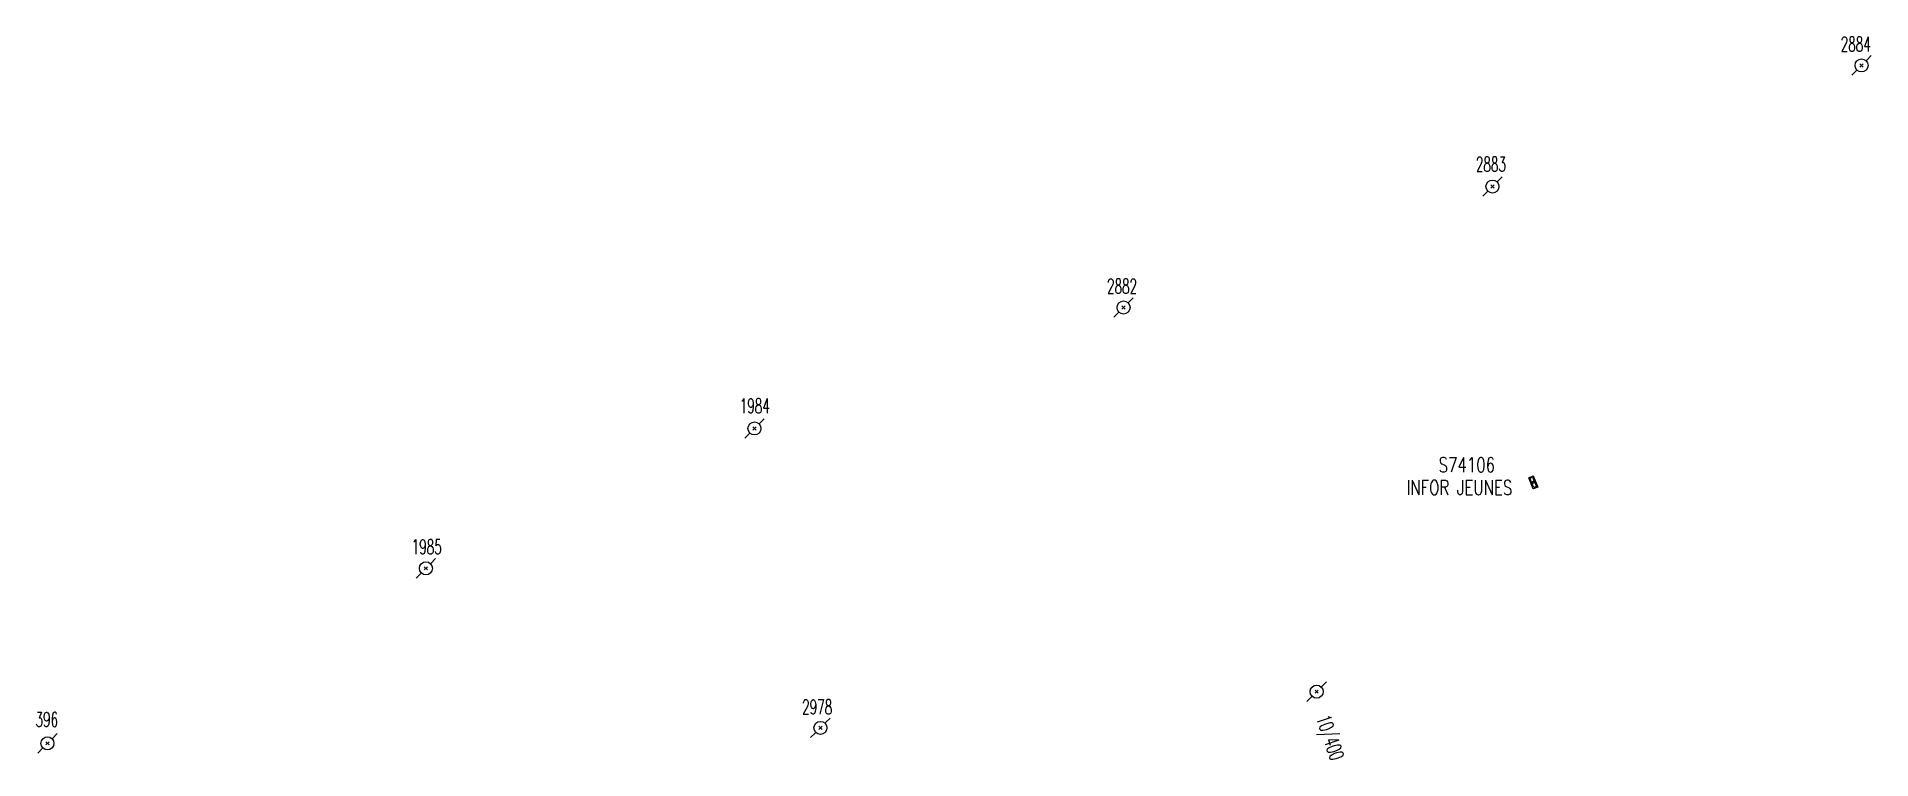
# Model space of a CAD drawing. Header units: millimetres. Extents: x 146028 to 146995, y 142989 to 143978.
# Drawn here: x 146697.5 to 146885.6, y 143364.3 to 143438.4 of the extents above; entities that cross this region are included whole.
import ezdxf
from ezdxf.enums import TextEntityAlignment as Align

# ---------------------------------------------------------------- set-up
doc = ezdxf.new("R2010")
doc.units = ezdxf.units.MM
doc.layers.get('0').update_dxf_attribs({"linetype": 'CONTINUOUS'})
doc.layers.add('G_210', color=7, linetype='CONTINUOUS')
doc.layers.add('W0473', color=7, linetype='CONTINUOUS')
doc.styles.get("Standard").update_dxf_attribs({"font": 'romans.shx', "width": 0.85})

msp = doc.modelspace()

# ---------------------------------------------------------------- texts
at = {"layer": 'W0473', "color": 252, "linetype": 'Continuous', "width": 0.6}
for s, p in [('2884', (146883.98, 143437.62)), ('2883', (146846.57, 143425.3)), ('2882', (146808.75, 143412.8)), ('1984', (146771.09, 143400.54)), ('1985', (146737.45, 143386.09)), ('396', (146698.5, 143368.39)), ('2978', (146777.49, 143369.68))]:
    msp.add_text(s, height=1.5, dxfattribs=at).set_placement(p, align=Align.MIDDLE_CENTER)
msp.add_text('10/400', height=1.5, rotation=288.8007, dxfattribs=at).set_placement((146828.63, 143368.53))

# ---------------------------------------------------------------- blocks, each defined once
blk = doc.blocks.new('*U4')
at = {"layer": 'G_210', "color": 0, "linetype": 'Continuous', "const_width": 0.35, "flags": 128}
blk.add_lwpolyline([(6.18, 2.5), (6.18, 0), (0, 0), (0, 2.5)], close=True, dxfattribs=at)
at = {"layer": 'G_210', "color": 0, "linetype": 'Continuous'}
blk.add_lwpolyline([(0.5, 2), (5.68, 2), (5.68, 0.5), (0.5, 0.5)], close=True, dxfattribs=at)
at = {"layer": 'G_210', "insert": (3.02, 1.24), "char_height": 1.17, "width": 2.8939, "attachment_point": 5}
blk.add_mtext('G', dxfattribs=at)
at = {"layer": 'G_210', "color": 0, "linetype": 'Continuous', "width": 0.75}
for tag, height, p in [('NUM', 4, (2, 16)), ('NOM', 4, (2, 11)), ('BCL', 3, (2, 7))]:
    blk.add_attdef(tag, text='', height=height, dxfattribs=at).set_placement(p, align=Align.MIDDLE)
at = {"layer": 'G_210', "color": 0, "linetype": 'Continuous', "width": 0.75, "flags": 3}
for tag, p in [('DEF_COUP', (2.14, -5.61)), ('DEF_TYPE', (2.14, -8.11)), ('DEF_LEG', (2.14, -3.11))]:
    blk.add_attdef(tag, text='', height=1.2, dxfattribs=at).set_placement(p, align=Align.MIDDLE)
blk = doc.blocks.new('T473')
for p, q in [((-0.166667, 0.166667), (0.166667, -0.166667)), ((-0.166667, -0.166667), (0.166667, 0.166667)), ((0.500001, 0.500001), (1.000002, 1.000002)), ((-1.000002, -1.000002), (-0.500001, -0.500001))]:
    blk.add_line(p, q)
blk.add_ellipse((0, 0), major_axis=(0.471405, 0.471405), ratio=1, start_param=5.4977871438, end_param=11.780972451)

# ---------------------------------------------------------------- linework, layer by layer
at = {"color": 252, "flags": 128}
msp.add_lwpolyline([(146850.44, 143393.17), (146850.9, 143393.36), (146851.37, 143392.22), (146850.91, 143392.03), (146850.44, 143393.17)], dxfattribs=at)

# ---------------------------------------------------------------- block references
at = {"layer": 'G_210', "color": 252}
ref = msp.add_blockref('*U4', (146850.44, 143393.17), dxfattribs=dict(at, xscale=0.2, yscale=0.2, zscale=0.2, rotation=292.2116454286657))
ref.add_attrib('NUM', 'S74106', dxfattribs={"color": 0, "linetype": 'Continuous', "height": 1.5, "width": 0.75}).set_placement((146844.1, 143394.49), align=Align.MIDDLE)
ref.add_attrib('NOM', 'INFOR JEUNES', dxfattribs={"color": 0, "linetype": 'Continuous', "height": 1.5, "width": 0.75}).set_placement((146843.34, 143392.16), align=Align.MIDDLE)
at = {"layer": 'W0473'}
for p in [(146884.57, 143435.43), (146846.73, 143423.02), (146808.9, 143410.62), (146771.06, 143398.22), (146737.37, 143383.89), (146828.7, 143371.25), (146698.57, 143365.95), (146777.82, 143367.54)]:
    msp.add_blockref('T473', p, dxfattribs=at)

msp.set_redraw_order([(e.dxf.handle, doc.entitydb.next_handle()) for e in msp.query("TEXT MTEXT ATTDEF DIMENSION ARC_DIMENSION")])  # texts and dimensions are drawn at this point

doc.saveas('drawing.dxf')
